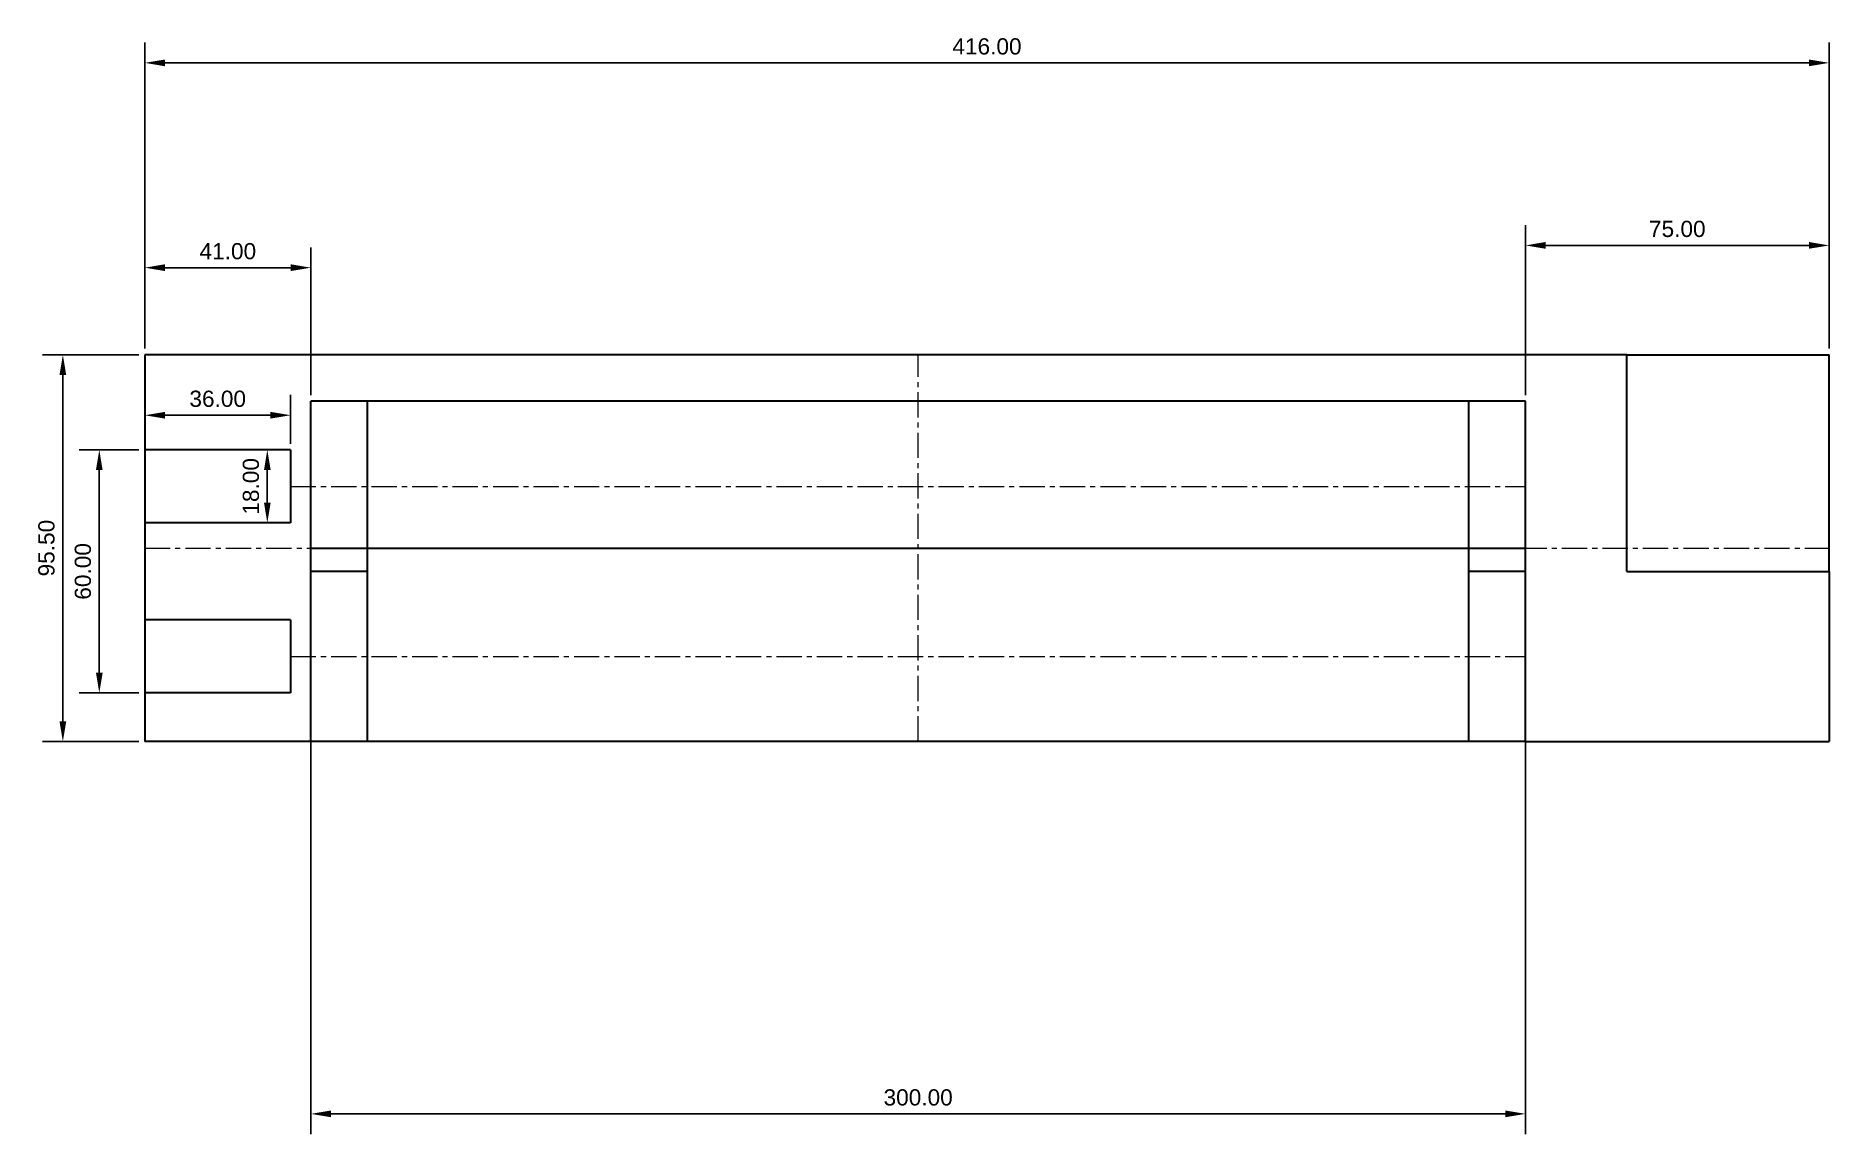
# Model space of a CAD drawing. Header units: inches. Extents: x -2202 to 2020, y -1586 to 1671.
# Drawn here: x 593.3 to 1036.2, y -1184.7 to -913.5 of the extents above; entities that cross this region are included whole.
import ezdxf

# ---------------------------------------------------------------- set-up
doc = ezdxf.new("R2010")
doc.units = ezdxf.units.IN
doc.header["$LTSCALE"] = 5
doc.header["$MEASUREMENT"] = 0
doc.linetypes.add('CENTER', pattern=[2, 1.25, -0.25, 0.25, -0.25])
doc.styles.get("Standard").update_dxf_attribs({"font": 'arial.ttf'})
doc.dimstyles.get("Standard").update_dxf_attribs({"dimtxt": 4, "dimasz": 5, "dimexe": 5, "dimexo": 1.5, "dimgap": 2, "dimtad": 1, "dimtoh": 1, "dimzin": 0, "dimdsep": 46, "dimtxsty": 'Standard', "dimcen": 0, "dimadec": 0, "dimazin": 0, "dimtfac": 1, "dimtofl": 0, "dimtmove": 0, "dimatfit": 3, "dimfxl": 1, "dimtolj": 1, "dimtzin": 0, "dimarcsym": 0})

msp = doc.modelspace()

# ---------------------------------------------------------------- blocks, each defined once
blk = doc.blocks.new('*D135')
at = {"color": 0, "linetype": 'Continuous', "lineweight": -2, "transparency": 16777216}
for p, q in [((620.17, -1014.24), (620.17, -1002.18)), ((656.17, -1014.24), (656.17, -1002.18)), ((651.17, -1007.18), (625.17, -1007.18))]:
    blk.add_line(p, q, dxfattribs=at)
at = {"color": 0, "linetype": 'Continuous', "lineweight": 25, "transparency": 16777216}
for points in [[(625.17, -1006.35), (625.17, -1008.02), (620.17, -1007.18)], [(651.17, -1006.35), (651.17, -1008.02), (656.17, -1007.18)]]:
    blk.add_solid(points, dxfattribs=at)
at = {"layer": 'Defpoints', "color": 0, "linetype": 'Continuous', "lineweight": 25, "transparency": 16777216}
for p in [(620.17, -1007.18), (620.17, -1015.74), (656.17, -1015.74)]:
    blk.add_point(p, dxfattribs=at)
at = {"color": 0, "linetype": 'Continuous', "lineweight": 0, "transparency": 16777216, "insert": (638.17, -1003.14), "char_height": 4, "attachment_point": 5}
blk.add_mtext('\\A1;36.00', dxfattribs=at)
blk = doc.blocks.new('*D136')
at = {"color": 0, "linetype": 'Continuous', "lineweight": -2, "transparency": 16777216}
for p, q in [((618.67, -1015.74), (603.92, -1015.74)), ((608.92, -1020.74), (608.92, -1070.74)), ((618.67, -1075.74), (603.92, -1075.74))]:
    blk.add_line(p, q, dxfattribs=at)
at = {"color": 0, "linetype": 'Continuous', "lineweight": 25, "transparency": 16777216}
for points in [[(608.09, -1020.74), (609.75, -1020.74), (608.92, -1015.74)], [(608.09, -1070.74), (609.75, -1070.74), (608.92, -1075.74)]]:
    blk.add_solid(points, dxfattribs=at)
at = {"layer": 'Defpoints', "color": 0, "linetype": 'Continuous', "lineweight": 25, "transparency": 16777216}
for p in [(620.17, -1015.74), (608.92, -1075.74), (620.17, -1075.74)]:
    blk.add_point(p, dxfattribs=at)
at = {"color": 0, "linetype": 'Continuous', "lineweight": 0, "transparency": 16777216, "insert": (604.88, -1045.74), "char_height": 4, "attachment_point": 5, "rotation": 90}
blk.add_mtext('\\A1;60.00', dxfattribs=at)
blk = doc.blocks.new('*D137')
at = {"color": 0, "linetype": 'Continuous', "lineweight": -2, "transparency": 16777216}
for p, q in [((618.67, -992.24), (594.92, -992.24)), ((599.92, -997.24), (599.92, -1082.74)), ((618.67, -1087.74), (594.92, -1087.74))]:
    blk.add_line(p, q, dxfattribs=at)
at = {"color": 0, "linetype": 'Continuous', "lineweight": 25, "transparency": 16777216}
for points in [[(599.09, -997.24), (600.75, -997.24), (599.92, -992.24)], [(599.09, -1082.74), (600.75, -1082.74), (599.92, -1087.74)]]:
    blk.add_solid(points, dxfattribs=at)
at = {"layer": 'Defpoints', "color": 0, "linetype": 'Continuous', "lineweight": 25, "transparency": 16777216}
for p in [(620.17, -992.24), (599.92, -1087.74), (620.17, -1087.74)]:
    blk.add_point(p, dxfattribs=at)
at = {"color": 0, "linetype": 'Continuous', "lineweight": 0, "transparency": 16777216, "insert": (595.88, -1039.99), "char_height": 4, "attachment_point": 5, "rotation": 90}
blk.add_mtext('\\A1;95.50', dxfattribs=at)
blk = doc.blocks.new('*D138')
at = {"color": 0, "linetype": 'Continuous', "lineweight": -2, "transparency": 16777216}
for p, q in [((661.17, -1047.24), (661.17, -1184.68)), ((961.17, -1047.24), (961.17, -1184.68)), ((956.17, -1179.68), (666.17, -1179.68))]:
    blk.add_line(p, q, dxfattribs=at)
at = {"color": 0, "linetype": 'Continuous', "lineweight": 25, "transparency": 16777216}
for points in [[(666.17, -1178.85), (666.17, -1180.52), (661.17, -1179.68)], [(956.17, -1178.85), (956.17, -1180.52), (961.17, -1179.68)]]:
    blk.add_solid(points, dxfattribs=at)
at = {"layer": 'Defpoints', "color": 0, "linetype": 'Continuous', "lineweight": 25, "transparency": 16777216}
for p in [(661.17, -1045.74), (961.17, -1045.74), (661.17, -1179.68)]:
    blk.add_point(p, dxfattribs=at)
at = {"color": 0, "linetype": 'Continuous', "lineweight": 0, "transparency": 16777216, "insert": (811.17, -1175.64), "char_height": 4, "attachment_point": 5}
blk.add_mtext('\\A1;300.00', dxfattribs=at)
blk = doc.blocks.new('*D139')
at = {"color": 0, "linetype": 'Continuous', "lineweight": -2, "transparency": 16777216}
for p, q in [((654.67, -1015.74), (645.42, -1015.74)), ((650.42, -1020.74), (650.42, -1028.74)), ((654.67, -1033.74), (645.42, -1033.74))]:
    blk.add_line(p, q, dxfattribs=at)
at = {"color": 0, "linetype": 'Continuous', "lineweight": 25, "transparency": 16777216}
for points in [[(649.59, -1020.74), (651.25, -1020.74), (650.42, -1015.74)], [(649.59, -1028.74), (651.25, -1028.74), (650.42, -1033.74)]]:
    blk.add_solid(points, dxfattribs=at)
at = {"layer": 'Defpoints', "color": 0, "linetype": 'Continuous', "lineweight": 25, "transparency": 16777216}
for p in [(656.17, -1015.74), (650.42, -1033.74), (656.17, -1033.74)]:
    blk.add_point(p, dxfattribs=at)
at = {"color": 0, "linetype": 'Continuous', "lineweight": 0, "transparency": 16777216, "insert": (646.38, -1024.74), "char_height": 4, "attachment_point": 5, "rotation": 90}
blk.add_mtext('\\A1;18.00', dxfattribs=at)
blk = doc.blocks.new('*D140')
at = {"color": 0, "linetype": 'Continuous', "lineweight": -2, "transparency": 16777216}
for p, q in [((620.17, -990.74), (620.17, -915.18)), ((1036.17, -990.74), (1036.17, -915.18)), ((1031.17, -920.18), (625.17, -920.18))]:
    blk.add_line(p, q, dxfattribs=at)
at = {"color": 0, "linetype": 'Continuous', "lineweight": 25, "transparency": 16777216}
for points in [[(625.17, -919.35), (625.17, -921.02), (620.17, -920.18)], [(1031.17, -919.35), (1031.17, -921.02), (1036.17, -920.18)]]:
    blk.add_solid(points, dxfattribs=at)
at = {"layer": 'Defpoints', "color": 0, "linetype": 'Continuous', "lineweight": 25, "transparency": 16777216}
for p in [(620.17, -920.18), (620.17, -992.24), (1036.17, -992.24)]:
    blk.add_point(p, dxfattribs=at)
at = {"color": 0, "linetype": 'Continuous', "lineweight": 0, "transparency": 16777216, "insert": (828.17, -916.14), "char_height": 4, "attachment_point": 5}
blk.add_mtext('\\A1;416.00', dxfattribs=at)
blk = doc.blocks.new('*D142')
at = {"color": 0, "linetype": 'Continuous', "lineweight": -2, "transparency": 16777216}
for p, q in [((620.17, -990.74), (620.17, -965.75)), ((661.17, -1002.24), (661.17, -965.75)), ((656.17, -970.75), (625.17, -970.75))]:
    blk.add_line(p, q, dxfattribs=at)
at = {"color": 0, "linetype": 'Continuous', "lineweight": 25, "transparency": 16777216}
for points in [[(625.17, -969.91), (625.17, -971.58), (620.17, -970.75)], [(656.17, -969.91), (656.17, -971.58), (661.17, -970.75)]]:
    blk.add_solid(points, dxfattribs=at)
at = {"layer": 'Defpoints', "color": 0, "linetype": 'Continuous', "lineweight": 25, "transparency": 16777216}
for p in [(620.17, -970.75), (620.17, -992.24), (661.17, -1003.74)]:
    blk.add_point(p, dxfattribs=at)
at = {"color": 0, "linetype": 'Continuous', "lineweight": 25, "transparency": 16777216, "insert": (640.67, -966.7), "char_height": 4, "attachment_point": 5}
blk.add_mtext('\\A1;41.00', dxfattribs=at)
blk = doc.blocks.new('*D154')
at = {"color": 0, "linetype": 'Continuous', "lineweight": -2, "transparency": 16777216}
for p, q in [((961.17, -1002.24), (961.17, -960.25)), ((1036.17, -990.74), (1036.17, -960.25)), ((1031.17, -965.25), (966.17, -965.25))]:
    blk.add_line(p, q, dxfattribs=at)
at = {"color": 0, "linetype": 'Continuous', "lineweight": 25, "transparency": 16777216}
for points in [[(966.17, -964.41), (966.17, -966.08), (961.17, -965.25)], [(1031.17, -964.41), (1031.17, -966.08), (1036.17, -965.25)]]:
    blk.add_solid(points, dxfattribs=at)
at = {"layer": 'Defpoints', "color": 0, "linetype": 'Continuous', "lineweight": 25, "transparency": 16777216}
for p in [(961.17, -965.25), (1036.17, -992.24), (961.17, -1003.74)]:
    blk.add_point(p, dxfattribs=at)
at = {"color": 0, "linetype": 'Continuous', "lineweight": 25, "transparency": 16777216, "insert": (998.67, -961.2), "char_height": 4, "attachment_point": 5}
blk.add_mtext('\\A1;75.00', dxfattribs=at)

# ---------------------------------------------------------------- dimensions: what is measured, and where the dimension line sits
at = {"color": 240, "linetype": 'Continuous', "lineweight": 0, "true_color": 0xed1f24}
for base, p1, p2, picture, middle in [((620.174, -920.183), (1036.174, -992.241), (620.174, -992.241), '*D140', (828.174, -916.14)), ((620.174, -1007.183), (656.174, -1015.741), (620.174, -1015.741), '*D135', (638.174, -1003.139)), ((661.174, -1179.683), (961.174, -1045.741), (661.174, -1045.741), '*D138', (811.174, -1175.639))]:
    dim = msp.add_linear_dim(base=base, p1=p1, p2=p2, dimstyle='Standard', dxfattribs=at)
    dim.commit()
    dim.dimension.update_dxf_attribs({"geometry": picture, "text_midpoint": middle})
at = {"color": 152, "linetype": 'Continuous', "lineweight": 25, "true_color": 0x2776bb}
for base, p1, p2, picture, middle in [((961.174, -965.247), (1036.174, -992.241), (961.174, -1003.741), '*D154', (998.674, -961.205)), ((620.174, -970.747), (661.174, -1003.741), (620.174, -992.241), '*D142', (640.674, -966.705))]:
    dim = msp.add_linear_dim(base=base, p1=p1, p2=p2, dimstyle='Standard', dxfattribs=at)
    dim.commit()
    dim.dimension.update_dxf_attribs({"geometry": picture, "text_midpoint": middle})
at = {"color": 240, "linetype": 'Continuous', "lineweight": 0, "true_color": 0xed1f24}
for base, p1, p2, picture, middle in [((599.921, -1087.741), (620.174, -992.241), (620.174, -1087.741), '*D137', (595.879, -1039.991)), ((608.921, -1075.741), (620.174, -1015.741), (620.174, -1075.741), '*D136', (604.879, -1045.741)), ((650.421, -1033.741), (656.174, -1015.741), (656.174, -1033.741), '*D139', (646.379, -1024.741))]:
    dim = msp.add_linear_dim(base=base, p1=p1, p2=p2, angle=270, dimstyle='Standard', dxfattribs=at)
    dim.commit()
    dim.dimension.update_dxf_attribs({"geometry": picture, "text_midpoint": middle})

# ---------------------------------------------------------------- linework, layer by layer
at = {"color": 18, "linetype": 'ByBlock', "lineweight": 30, "true_color": 0x000000}
for p, q in [((986.174, -992.241), (620.174, -992.241)), ((620.174, -992.241), (620.174, -1087.741)), ((986.174, -1045.741), (986.174, -992.241)), ((986.174, -992.241), (1036.174, -992.241)), ((1036.174, -1045.741), (1036.174, -992.241)), ((661.174, -1087.741), (661.174, -1003.741)), ((961.174, -1003.741), (661.174, -1003.741)), ((675.174, -1087.741), (675.174, -1003.741)), ((947.174, -1087.741), (947.174, -1003.741)), ((961.174, -1087.741), (961.174, -1003.741)), ((620.174, -1015.741), (620.174, -1033.741)), ((656.174, -1015.741), (620.174, -1015.741)), ((656.174, -1015.741), (656.174, -1033.741)), ((656.174, -1033.741), (620.174, -1033.741)), ((986.174, -1045.741), (1036.174, -1045.741)), ((1036.174, -1045.741), (1036.174, -1087.741)), ((620.174, -1057.741), (620.174, -1075.741)), ((656.174, -1057.741), (620.174, -1057.741)), ((656.174, -1057.741), (656.174, -1075.741)), ((656.174, -1075.741), (620.174, -1075.741)), ((661.174, -1087.741), (620.174, -1087.741)), ((961.174, -1087.741), (661.174, -1087.741)), ((961.174, -1087.741), (1036.174, -1087.741))]:
    msp.add_line(p, q, dxfattribs=at)
at = {"color": 85, "linetype": 'CENTER', "lineweight": 0, "true_color": 0x58ba48}
for p, q in [((811.174, -1087.741), (811.174, -992.241)), ((620.174, -1039.991), (1036.174, -1039.991))]:
    msp.add_line(p, q, dxfattribs=at)
at = {"color": 18, "linetype": 'CENTER', "lineweight": 20, "true_color": 0x000000}
for p, q in [((656.174, -1024.741), (961.174, -1024.741)), ((656.174, -1066.741), (961.174, -1066.741))]:
    msp.add_line(p, q, dxfattribs=at)
at = {"color": 152, "linetype": 'Continuous', "lineweight": 30, "true_color": 0x2776bb}
msp.add_line((661.174, -1039.991), (961.174, -1039.991), dxfattribs=at)
at = {"color": 18, "linetype": 'Continuous', "lineweight": 30, "true_color": 0x000000}
for p, q in [((675.174, -1045.741), (661.174, -1045.741)), ((961.174, -1045.741), (947.174, -1045.741))]:
    msp.add_line(p, q, dxfattribs=at)

msp.set_redraw_order([(e.dxf.handle, doc.entitydb.next_handle()) for e in msp.query("TEXT MTEXT ATTDEF DIMENSION ARC_DIMENSION")])  # texts and dimensions are drawn at this point

doc.saveas('drawing.dxf')
